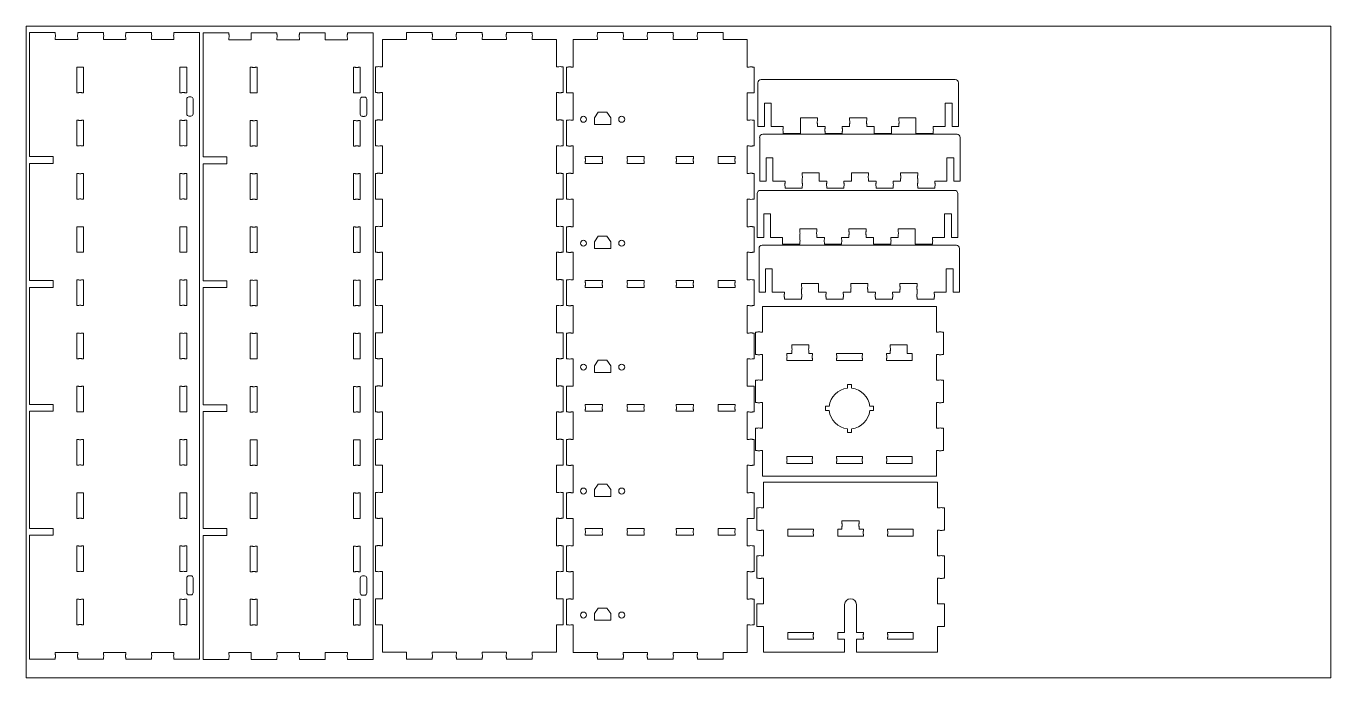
# Paper-space layout '1 Charger - V1' of a CAD drawing. Header units: inches. Extents: x 0 to 24, y 0 to 12.
# The model-space entities are those that its viewports show. They can reach past a viewport. Long polylines and large blocks are cut down to what shows.
import ezdxf

# ---------------------------------------------------------------- set-up
doc = ezdxf.new("R2010")
doc.units = ezdxf.units.IN
doc.header["$LTSCALE"] = 0.5
doc.header["$MEASUREMENT"] = 0
doc.layers.add('Visible', color=1, linetype='Continuous', lineweight=13)

msp = doc.modelspace()

# ---------------------------------------------------------------- linework, layer by layer
at = {"layer": 'Visible'}
for p, q in [((1.049, 11.879), (0.577, 11.879)), ((0.577, 9.597), (0.577, 11.879)), ((1.049, 11.849), (1.049, 11.879)), ((1.049, 11.753), (1.049, 11.79)), ((1.461, 11.849), (1.461, 11.879)), ((1.934, 11.879), (1.461, 11.879)), ((1.461, 11.753), (1.461, 11.79)), ((1.934, 11.849), (1.934, 11.879)), ((1.934, 11.753), (1.934, 11.79)), ((2.346, 11.849), (2.346, 11.879)), ((2.818, 11.879), (2.346, 11.879)), ((2.346, 11.753), (2.346, 11.79)), ((2.818, 11.849), (2.818, 11.879)), ((2.818, 11.753), (2.818, 11.79)), ((3.23, 11.849), (3.23, 11.879)), ((3.703, 11.879), (3.23, 11.879)), ((3.23, 11.753), (3.23, 11.79)), ((3.703, 0.345), (3.703, 11.879)), ((4.242, 11.875), (3.769, 11.875)), ((3.769, 9.593), (3.769, 11.875)), ((4.242, 11.845), (4.242, 11.875)), ((4.242, 11.749), (4.242, 11.786)), ((4.654, 11.845), (4.654, 11.875)), ((5.126, 11.875), (4.654, 11.875)), ((4.654, 11.749), (4.654, 11.786)), ((5.126, 11.845), (5.126, 11.875)), ((5.126, 11.749), (5.126, 11.786)), ((5.538, 11.845), (5.538, 11.875)), ((6.011, 11.875), (5.538, 11.875)), ((5.538, 11.749), (5.538, 11.786)), ((6.011, 11.845), (6.011, 11.875)), ((6.011, 11.749), (6.011, 11.786)), ((6.423, 11.845), (6.423, 11.875)), ((6.895, 11.875), (6.423, 11.875)), ((6.423, 11.749), (6.423, 11.786)), ((6.895, 0.341), (6.895, 11.875)), ((7.511, 11.851), (7.511, 11.881)), ((7.984, 11.881), (7.511, 11.881)), ((7.511, 11.755), (7.511, 11.792)), ((7.984, 11.851), (7.984, 11.881)), ((7.984, 11.755), (7.984, 11.792)), ((8.429, 11.851), (8.429, 11.881)), ((8.902, 11.881), (8.429, 11.881)), ((8.429, 11.755), (8.429, 11.792)), ((8.902, 11.851), (8.902, 11.881)), ((8.902, 11.755), (8.902, 11.792)), ((9.348, 11.851), (9.348, 11.881)), ((9.82, 11.881), (9.348, 11.881)), ((9.348, 11.755), (9.348, 11.792)), ((9.82, 11.851), (9.82, 11.881)), ((9.82, 11.755), (9.82, 11.792)), ((11.022, 11.849), (11.022, 11.879)), ((11.494, 11.879), (11.022, 11.879)), ((11.022, 11.753), (11.022, 11.79)), ((11.494, 11.849), (11.494, 11.879)), ((11.494, 11.753), (11.494, 11.79)), ((11.94, 11.849), (11.94, 11.879)), ((12.413, 11.879), (11.94, 11.879)), ((11.94, 11.753), (11.94, 11.79)), ((12.413, 11.849), (12.413, 11.879)), ((12.413, 11.753), (12.413, 11.79)), ((12.859, 11.849), (12.859, 11.879)), ((13.331, 11.879), (12.859, 11.879)), ((12.859, 11.753), (12.859, 11.79)), ((13.331, 11.849), (13.331, 11.879)), ((13.331, 11.753), (13.331, 11.79)), ((1.049, 11.753), (1.461, 11.753)), ((1.934, 11.753), (2.346, 11.753)), ((2.818, 11.753), (3.23, 11.753)), ((4.242, 11.749), (4.654, 11.749)), ((5.126, 11.749), (5.538, 11.749)), ((6.011, 11.749), (6.423, 11.749)), ((7.065, 11.248), (7.065, 11.755)), ((7.065, 11.755), (7.511, 11.755)), ((7.984, 11.755), (8.429, 11.755)), ((8.902, 11.755), (9.348, 11.755)), ((9.82, 11.755), (10.266, 11.755)), ((10.266, 11.248), (10.266, 11.755)), ((10.576, 11.246), (10.576, 11.753)), ((10.576, 11.753), (11.022, 11.753)), ((11.494, 11.753), (11.94, 11.753)), ((12.413, 11.753), (12.859, 11.753)), ((13.331, 11.753), (13.777, 11.753)), ((13.777, 11.246), (13.777, 11.753)), ((1.443, 11.246), (1.476, 11.246)), ((1.443, 10.773), (1.443, 11.246)), ((1.535, 11.246), (1.569, 11.246)), ((1.569, 10.773), (1.569, 11.246)), ((3.34, 11.246), (3.374, 11.246)), ((3.34, 10.773), (3.34, 11.246)), ((3.433, 11.246), (3.466, 11.246)), ((3.466, 10.773), (3.466, 11.246)), ((4.636, 11.241), (4.669, 11.241)), ((4.636, 10.769), (4.636, 11.241)), ((4.728, 11.241), (4.762, 11.241)), ((4.762, 10.769), (4.762, 11.241)), ((6.533, 11.241), (6.567, 11.241)), ((6.533, 10.769), (6.533, 11.241)), ((6.626, 11.241), (6.659, 11.241)), ((6.659, 10.769), (6.659, 11.241)), ((6.939, 11.248), (6.939, 10.775)), ((6.969, 11.248), (6.939, 11.248)), ((7.065, 11.248), (7.028, 11.248)), ((10.266, 11.248), (10.304, 11.248)), ((10.363, 11.248), (10.392, 11.248)), ((10.392, 11.248), (10.392, 10.775)), ((10.45, 11.246), (10.45, 10.773)), ((10.48, 11.246), (10.45, 11.246)), ((10.576, 11.246), (10.539, 11.246)), ((13.777, 11.246), (13.814, 11.246)), ((13.873, 11.246), (13.903, 11.246)), ((13.903, 11.246), (13.903, 10.773)), ((13.973, 10.957), (13.973, 10.15)), ((14.032, 11.016), (17.603, 11.016)), ((17.662, 10.957), (17.662, 10.15)), ((1.443, 10.773), (1.476, 10.773)), ((1.535, 10.773), (1.569, 10.773)), ((3.34, 10.773), (3.374, 10.773)), ((3.433, 10.773), (3.466, 10.773)), ((3.466, 10.382), (3.466, 10.658)), ((3.506, 10.697), (3.545, 10.697)), ((3.585, 10.382), (3.585, 10.658)), ((4.636, 10.769), (4.669, 10.769)), ((4.728, 10.769), (4.762, 10.769)), ((6.533, 10.769), (6.567, 10.769)), ((6.626, 10.769), (6.659, 10.769)), ((6.659, 10.378), (6.659, 10.653)), ((6.699, 10.693), (6.738, 10.693)), ((6.777, 10.378), (6.777, 10.653)), ((6.969, 10.775), (6.939, 10.775)), ((7.065, 10.775), (7.028, 10.775)), ((7.065, 10.268), (7.065, 10.775)), ((10.266, 10.775), (10.304, 10.775)), ((10.266, 10.268), (10.266, 10.775)), ((10.363, 10.775), (10.392, 10.775)), ((10.48, 10.773), (10.45, 10.773)), ((10.576, 10.773), (10.539, 10.773)), ((10.576, 10.266), (10.576, 10.773)), ((13.777, 10.773), (13.814, 10.773)), ((13.777, 10.266), (13.777, 10.773)), ((13.873, 10.773), (13.903, 10.773)), ((14.091, 10.583), (14.217, 10.583)), ((14.091, 10.15), (14.091, 10.583)), ((14.217, 10.15), (14.217, 10.583)), ((17.544, 10.583), (17.418, 10.583)), ((17.418, 10.15), (17.418, 10.583)), ((17.544, 10.15), (17.544, 10.583)), ((3.506, 10.343), (3.545, 10.343)), ((6.699, 10.338), (6.738, 10.338)), ((11.037, 10.413), (10.967, 10.311)), ((11.037, 10.413), (11.195, 10.413)), ((11.195, 10.413), (11.266, 10.311)), ((1.443, 10.266), (1.476, 10.266)), ((1.443, 9.794), (1.443, 10.266)), ((1.535, 10.266), (1.569, 10.266)), ((1.569, 9.794), (1.569, 10.266)), ((3.34, 10.266), (3.374, 10.266)), ((3.34, 9.794), (3.34, 10.266)), ((3.433, 10.266), (3.466, 10.266)), ((3.466, 9.794), (3.466, 10.266)), ((4.636, 10.262), (4.669, 10.262)), ((4.636, 9.79), (4.636, 10.262)), ((4.728, 10.262), (4.762, 10.262)), ((4.762, 9.79), (4.762, 10.262)), ((6.533, 10.262), (6.567, 10.262)), ((6.533, 9.79), (6.533, 10.262)), ((6.626, 10.262), (6.659, 10.262)), ((6.659, 9.79), (6.659, 10.262)), ((6.939, 10.268), (6.939, 9.796)), ((6.969, 10.268), (6.939, 10.268)), ((7.065, 10.268), (7.028, 10.268)), ((10.266, 10.268), (10.304, 10.268)), ((10.363, 10.268), (10.392, 10.268)), ((10.392, 10.268), (10.392, 9.796)), ((10.45, 10.266), (10.45, 9.794)), ((10.48, 10.266), (10.45, 10.266)), ((10.576, 10.266), (10.539, 10.266)), ((10.967, 10.311), (10.967, 10.187)), ((10.967, 10.187), (11.266, 10.187)), ((11.266, 10.311), (11.266, 10.187)), ((13.777, 10.266), (13.814, 10.266)), ((13.873, 10.266), (13.903, 10.266)), ((13.903, 10.266), (13.903, 9.794)), ((13.973, 10.15), (14.091, 10.15)), ((14.217, 10.15), (14.439, 10.15)), ((14.439, 10.15), (14.439, 10.117)), ((14.754, 10.308), (15.069, 10.308)), ((14.754, 10.308), (14.754, 10.259)), ((14.754, 10.199), (14.754, 10.117)), ((15.069, 10.308), (15.069, 10.259)), ((15.069, 10.199), (15.069, 10.15)), ((15.069, 10.15), (15.207, 10.15)), ((15.207, 10.15), (15.207, 10.117)), ((15.522, 10.15), (15.522, 10.117)), ((15.522, 10.15), (15.66, 10.15)), ((15.66, 10.308), (15.975, 10.308)), ((15.66, 10.308), (15.66, 10.259)), ((15.66, 10.199), (15.66, 10.15)), ((15.975, 10.308), (15.975, 10.259)), ((15.975, 10.199), (15.975, 10.15)), ((15.975, 10.15), (16.113, 10.15)), ((16.113, 10.15), (16.113, 10.117)), ((16.427, 10.15), (16.427, 10.117)), ((16.427, 10.15), (16.565, 10.15)), ((16.88, 10.308), (16.565, 10.308)), ((16.565, 10.308), (16.565, 10.259)), ((16.565, 10.199), (16.565, 10.15)), ((16.88, 10.308), (16.88, 10.259)), ((16.88, 10.199), (16.88, 10.117)), ((17.195, 10.15), (17.195, 10.117)), ((17.195, 10.15), (17.418, 10.15)), ((17.544, 10.15), (17.662, 10.15)), ((14.005, 9.949), (14.005, 9.142)), ((14.064, 10.008), (17.635, 10.008)), ((14.439, 10.058), (14.439, 10.024)), ((14.439, 10.024), (14.754, 10.024)), ((14.754, 10.058), (14.754, 10.024)), ((15.207, 10.058), (15.207, 10.024)), ((15.207, 10.024), (15.522, 10.024)), ((15.522, 10.058), (15.522, 10.024)), ((16.113, 10.058), (16.113, 10.024)), ((16.427, 10.024), (16.113, 10.024)), ((16.427, 10.058), (16.427, 10.024)), ((16.88, 10.058), (16.88, 10.024)), ((17.195, 10.024), (16.88, 10.024)), ((17.195, 10.058), (17.195, 10.024)), ((17.694, 9.949), (17.694, 9.142)), ((1.443, 9.794), (1.476, 9.794)), ((1.535, 9.794), (1.569, 9.794)), ((3.34, 9.794), (3.374, 9.794)), ((3.433, 9.794), (3.466, 9.794)), ((4.636, 9.79), (4.669, 9.79)), ((4.728, 9.79), (4.762, 9.79)), ((6.533, 9.79), (6.567, 9.79)), ((6.626, 9.79), (6.659, 9.79)), ((6.969, 9.796), (6.939, 9.796)), ((7.065, 9.796), (7.028, 9.796)), ((7.065, 9.289), (7.065, 9.796)), ((10.266, 9.796), (10.304, 9.796)), ((10.266, 9.289), (10.266, 9.796)), ((10.363, 9.796), (10.392, 9.796)), ((10.48, 9.794), (10.45, 9.794)), ((10.576, 9.794), (10.539, 9.794)), ((10.576, 9.287), (10.576, 9.794)), ((13.777, 9.794), (13.814, 9.794)), ((13.777, 9.287), (13.777, 9.794)), ((13.873, 9.794), (13.903, 9.794)), ((0.577, 9.597), (1.01, 9.597)), ((0.577, 7.316), (0.577, 9.471)), ((0.577, 9.471), (1.01, 9.471)), ((1.01, 9.597), (1.01, 9.471)), ((3.769, 9.593), (4.203, 9.593)), ((3.769, 7.312), (3.769, 9.467)), ((3.769, 9.467), (4.203, 9.467)), ((4.203, 9.593), (4.203, 9.467)), ((11.113, 9.597), (10.798, 9.597)), ((10.798, 9.597), (10.798, 9.564)), ((10.798, 9.505), (10.798, 9.471)), ((11.113, 9.471), (10.798, 9.471)), ((11.113, 9.597), (11.113, 9.564)), ((11.113, 9.505), (11.113, 9.471)), ((11.566, 9.597), (11.881, 9.597)), ((11.566, 9.564), (11.566, 9.597)), ((11.566, 9.471), (11.566, 9.505)), ((11.566, 9.471), (11.881, 9.471)), ((11.881, 9.564), (11.881, 9.597)), ((11.881, 9.471), (11.881, 9.505)), ((12.472, 9.597), (12.787, 9.597)), ((12.472, 9.597), (12.472, 9.564)), ((12.472, 9.505), (12.472, 9.471)), ((12.472, 9.471), (12.787, 9.471)), ((12.787, 9.597), (12.787, 9.564)), ((12.787, 9.505), (12.787, 9.471)), ((13.239, 9.597), (13.554, 9.597)), ((13.239, 9.564), (13.239, 9.597)), ((13.239, 9.471), (13.239, 9.505)), ((13.239, 9.471), (13.554, 9.471)), ((13.554, 9.564), (13.554, 9.597)), ((13.554, 9.471), (13.554, 9.505)), ((14.123, 9.575), (14.249, 9.575)), ((14.123, 9.142), (14.123, 9.575)), ((14.249, 9.142), (14.249, 9.575)), ((17.576, 9.575), (17.45, 9.575)), ((17.45, 9.142), (17.45, 9.575)), ((17.576, 9.142), (17.576, 9.575)), ((1.443, 9.287), (1.476, 9.287)), ((1.443, 8.814), (1.443, 9.287)), ((1.535, 9.287), (1.569, 9.287)), ((1.569, 8.814), (1.569, 9.287)), ((3.34, 9.287), (3.374, 9.287)), ((3.34, 8.814), (3.34, 9.287)), ((3.433, 9.287), (3.466, 9.287)), ((3.466, 8.814), (3.466, 9.287)), ((4.636, 9.283), (4.669, 9.283)), ((4.636, 8.81), (4.636, 9.283)), ((4.728, 9.283), (4.762, 9.283)), ((4.762, 8.81), (4.762, 9.283)), ((6.533, 9.283), (6.567, 9.283)), ((6.533, 8.81), (6.533, 9.283)), ((6.626, 9.283), (6.659, 9.283)), ((6.659, 8.81), (6.659, 9.283)), ((6.939, 9.289), (6.939, 8.816)), ((6.969, 9.289), (6.939, 9.289)), ((7.065, 9.289), (7.028, 9.289)), ((10.266, 9.289), (10.304, 9.289)), ((10.363, 9.289), (10.392, 9.289)), ((10.392, 9.289), (10.392, 8.816)), ((10.45, 9.287), (10.45, 8.814)), ((10.48, 9.287), (10.45, 9.287)), ((10.576, 9.287), (10.539, 9.287)), ((13.777, 9.287), (13.814, 9.287)), ((13.873, 9.287), (13.903, 9.287)), ((13.903, 9.287), (13.903, 8.814)), ((14.005, 9.142), (14.123, 9.142)), ((14.249, 9.142), (14.472, 9.142)), ((14.472, 9.142), (14.472, 9.109)), ((14.787, 9.3), (15.102, 9.3)), ((14.787, 9.3), (14.787, 9.25)), ((14.787, 9.191), (14.787, 9.109)), ((15.102, 9.3), (15.102, 9.25)), ((15.102, 9.191), (15.102, 9.142)), ((15.102, 9.142), (15.24, 9.142)), ((15.24, 9.142), (15.24, 9.109)), ((15.554, 9.142), (15.554, 9.109)), ((15.554, 9.142), (15.692, 9.142)), ((15.692, 9.3), (16.007, 9.3)), ((15.692, 9.3), (15.692, 9.25)), ((15.692, 9.191), (15.692, 9.142)), ((16.007, 9.3), (16.007, 9.25)), ((16.007, 9.191), (16.007, 9.142)), ((16.007, 9.142), (16.145, 9.142)), ((16.145, 9.142), (16.145, 9.109)), ((16.46, 9.142), (16.46, 9.109)), ((16.46, 9.142), (16.598, 9.142)), ((16.913, 9.3), (16.598, 9.3)), ((16.598, 9.3), (16.598, 9.25)), ((16.598, 9.191), (16.598, 9.142)), ((16.913, 9.3), (16.913, 9.25)), ((16.913, 9.191), (16.913, 9.109)), ((17.228, 9.142), (17.228, 9.109)), ((17.228, 9.142), (17.45, 9.142)), ((17.576, 9.142), (17.694, 9.142)), ((13.961, 8.916), (13.961, 8.109)), ((14.02, 8.975), (17.591, 8.975)), ((14.472, 9.05), (14.472, 9.016)), ((14.472, 9.016), (14.787, 9.016)), ((14.787, 9.05), (14.787, 9.016)), ((15.24, 9.05), (15.24, 9.016)), ((15.24, 9.016), (15.554, 9.016)), ((15.554, 9.05), (15.554, 9.016)), ((16.145, 9.05), (16.145, 9.016)), ((16.46, 9.016), (16.145, 9.016)), ((16.46, 9.05), (16.46, 9.016)), ((16.913, 9.05), (16.913, 9.016)), ((17.228, 9.016), (16.913, 9.016)), ((17.228, 9.05), (17.228, 9.016)), ((17.65, 8.916), (17.65, 8.109)), ((1.443, 8.814), (1.476, 8.814)), ((1.535, 8.814), (1.569, 8.814)), ((3.34, 8.814), (3.374, 8.814)), ((3.433, 8.814), (3.466, 8.814)), ((4.636, 8.81), (4.669, 8.81)), ((4.728, 8.81), (4.762, 8.81)), ((6.533, 8.81), (6.567, 8.81)), ((6.626, 8.81), (6.659, 8.81)), ((6.969, 8.816), (6.939, 8.816)), ((7.065, 8.816), (7.028, 8.816)), ((7.065, 8.309), (7.065, 8.816)), ((10.266, 8.816), (10.304, 8.816)), ((10.266, 8.309), (10.266, 8.816)), ((10.363, 8.816), (10.392, 8.816)), ((10.48, 8.814), (10.45, 8.814)), ((10.576, 8.814), (10.539, 8.814)), ((10.576, 8.307), (10.576, 8.814)), ((13.777, 8.814), (13.814, 8.814)), ((13.777, 8.307), (13.777, 8.814)), ((13.873, 8.814), (13.903, 8.814)), ((14.079, 8.542), (14.205, 8.542)), ((14.079, 8.109), (14.079, 8.542)), ((14.205, 8.109), (14.205, 8.542)), ((17.532, 8.542), (17.406, 8.542)), ((17.406, 8.109), (17.406, 8.542)), ((17.532, 8.109), (17.532, 8.542)), ((1.443, 8.307), (1.476, 8.307)), ((1.443, 7.835), (1.443, 8.307)), ((1.535, 8.307), (1.569, 8.307)), ((1.569, 7.835), (1.569, 8.307)), ((3.34, 8.307), (3.374, 8.307)), ((3.34, 7.835), (3.34, 8.307)), ((3.433, 8.307), (3.466, 8.307)), ((3.466, 7.835), (3.466, 8.307)), ((4.636, 8.303), (4.669, 8.303)), ((4.636, 7.831), (4.636, 8.303)), ((4.728, 8.303), (4.762, 8.303)), ((4.762, 7.831), (4.762, 8.303)), ((6.533, 8.303), (6.567, 8.303)), ((6.533, 7.831), (6.533, 8.303)), ((6.626, 8.303), (6.659, 8.303)), ((6.659, 7.831), (6.659, 8.303)), ((6.939, 8.309), (6.939, 7.837)), ((6.969, 8.309), (6.939, 8.309)), ((7.065, 8.309), (7.028, 8.309)), ((10.266, 8.309), (10.304, 8.309)), ((10.363, 8.309), (10.392, 8.309)), ((10.392, 8.309), (10.392, 7.837)), ((10.45, 8.307), (10.45, 7.835)), ((10.48, 8.307), (10.45, 8.307)), ((10.576, 8.307), (10.539, 8.307)), ((13.777, 8.307), (13.814, 8.307)), ((13.873, 8.307), (13.903, 8.307)), ((13.903, 8.307), (13.903, 7.835)), ((14.742, 8.267), (15.057, 8.267)), ((14.742, 8.267), (14.742, 8.217)), ((15.057, 8.267), (15.057, 8.217)), ((15.648, 8.267), (15.963, 8.267)), ((15.648, 8.267), (15.648, 8.217)), ((15.963, 8.267), (15.963, 8.217)), ((16.868, 8.267), (16.553, 8.267)), ((16.553, 8.267), (16.553, 8.217)), ((16.868, 8.267), (16.868, 8.217)), ((11.037, 8.132), (10.967, 8.029)), ((10.967, 8.029), (10.967, 7.905)), ((11.037, 8.132), (11.195, 8.132)), ((11.195, 8.132), (11.266, 8.029)), ((11.266, 8.029), (11.266, 7.905)), ((13.961, 8.109), (14.079, 8.109)), ((14.052, 7.967), (17.623, 7.967)), ((14.205, 8.109), (14.427, 8.109)), ((14.427, 8.109), (14.427, 8.076)), ((14.427, 8.017), (14.427, 7.983)), ((14.427, 7.983), (14.742, 7.983)), ((14.742, 8.158), (14.742, 8.076)), ((14.742, 8.017), (14.742, 7.983)), ((15.057, 8.158), (15.057, 8.109)), ((15.057, 8.109), (15.195, 8.109)), ((15.195, 8.109), (15.195, 8.076)), ((15.195, 8.017), (15.195, 7.983)), ((15.195, 7.983), (15.51, 7.983)), ((15.51, 8.109), (15.51, 8.076)), ((15.51, 8.109), (15.648, 8.109)), ((15.51, 8.017), (15.51, 7.983)), ((15.648, 8.158), (15.648, 8.109)), ((15.963, 8.158), (15.963, 8.109)), ((15.963, 8.109), (16.101, 8.109)), ((16.101, 8.109), (16.101, 8.076)), ((16.101, 8.017), (16.101, 7.983)), ((16.416, 7.983), (16.101, 7.983)), ((16.416, 8.109), (16.416, 8.076)), ((16.416, 8.109), (16.553, 8.109)), ((16.416, 8.017), (16.416, 7.983)), ((16.553, 8.158), (16.553, 8.109)), ((16.868, 8.158), (16.868, 8.076)), ((16.868, 8.017), (16.868, 7.983)), ((17.183, 7.983), (16.868, 7.983)), ((17.183, 8.109), (17.183, 8.076)), ((17.183, 8.109), (17.406, 8.109)), ((17.183, 8.017), (17.183, 7.983)), ((17.532, 8.109), (17.65, 8.109)), ((1.443, 7.835), (1.476, 7.835)), ((1.535, 7.835), (1.569, 7.835)), ((3.34, 7.835), (3.374, 7.835)), ((3.433, 7.835), (3.466, 7.835)), ((4.636, 7.831), (4.669, 7.831)), ((4.728, 7.831), (4.762, 7.831)), ((6.533, 7.831), (6.567, 7.831)), ((6.626, 7.831), (6.659, 7.831)), ((6.969, 7.837), (6.939, 7.837)), ((7.065, 7.837), (7.028, 7.837)), ((7.065, 7.33), (7.065, 7.837)), ((10.266, 7.837), (10.304, 7.837)), ((10.266, 7.33), (10.266, 7.837)), ((10.363, 7.837), (10.392, 7.837)), ((10.48, 7.835), (10.45, 7.835)), ((10.576, 7.835), (10.539, 7.835)), ((10.576, 7.328), (10.576, 7.835)), ((10.967, 7.905), (11.266, 7.905)), ((13.777, 7.835), (13.814, 7.835)), ((13.777, 7.328), (13.777, 7.835)), ((13.873, 7.835), (13.903, 7.835)), ((13.993, 7.908), (13.993, 7.101)), ((17.682, 7.908), (17.682, 7.101)), ((14.111, 7.534), (14.237, 7.534)), ((14.111, 7.101), (14.111, 7.534)), ((14.237, 7.101), (14.237, 7.534)), ((17.564, 7.534), (17.438, 7.534)), ((17.438, 7.101), (17.438, 7.534)), ((17.564, 7.101), (17.564, 7.534)), ((0.577, 7.316), (1.01, 7.316)), ((1.01, 7.316), (1.01, 7.19)), ((1.443, 7.328), (1.476, 7.328)), ((1.443, 6.855), (1.443, 7.328)), ((1.535, 7.328), (1.569, 7.328)), ((1.569, 6.855), (1.569, 7.328)), ((3.34, 7.328), (3.374, 7.328)), ((3.34, 6.855), (3.34, 7.328)), ((3.433, 7.328), (3.466, 7.328)), ((3.466, 6.855), (3.466, 7.328)), ((3.769, 7.312), (4.203, 7.312)), ((4.203, 7.312), (4.203, 7.186)), ((4.636, 7.324), (4.669, 7.324)), ((4.636, 6.851), (4.636, 7.324)), ((4.728, 7.324), (4.762, 7.324)), ((4.762, 6.851), (4.762, 7.324)), ((6.533, 7.324), (6.567, 7.324)), ((6.533, 6.851), (6.533, 7.324)), ((6.626, 7.324), (6.659, 7.324)), ((6.659, 6.851), (6.659, 7.324)), ((6.939, 7.33), (6.939, 6.857)), ((6.969, 7.33), (6.939, 7.33)), ((7.065, 7.33), (7.028, 7.33)), ((10.266, 7.33), (10.304, 7.33)), ((10.363, 7.33), (10.392, 7.33)), ((10.392, 7.33), (10.392, 6.857)), ((10.45, 7.328), (10.45, 6.855)), ((10.48, 7.328), (10.45, 7.328)), ((10.576, 7.328), (10.539, 7.328)), ((11.113, 7.316), (10.798, 7.316)), ((10.798, 7.316), (10.798, 7.282)), ((10.798, 7.223), (10.798, 7.19)), ((11.113, 7.316), (11.113, 7.282)), ((11.113, 7.223), (11.113, 7.19)), ((11.566, 7.316), (11.881, 7.316)), ((11.566, 7.282), (11.566, 7.316)), ((11.566, 7.19), (11.566, 7.223)), ((11.881, 7.282), (11.881, 7.316)), ((11.881, 7.19), (11.881, 7.223)), ((12.472, 7.316), (12.787, 7.316)), ((12.472, 7.316), (12.472, 7.282)), ((12.472, 7.223), (12.472, 7.19)), ((12.787, 7.316), (12.787, 7.282)), ((12.787, 7.223), (12.787, 7.19)), ((13.239, 7.316), (13.554, 7.316)), ((13.239, 7.282), (13.239, 7.316)), ((13.239, 7.19), (13.239, 7.223)), ((13.554, 7.282), (13.554, 7.316)), ((13.554, 7.19), (13.554, 7.223)), ((13.777, 7.328), (13.814, 7.328)), ((13.873, 7.328), (13.903, 7.328)), ((13.903, 7.328), (13.903, 6.855)), ((14.775, 7.259), (15.09, 7.259)), ((14.775, 7.259), (14.775, 7.209)), ((15.09, 7.259), (15.09, 7.209)), ((15.68, 7.259), (15.995, 7.259)), ((15.68, 7.259), (15.68, 7.209)), ((15.995, 7.259), (15.995, 7.209)), ((16.901, 7.259), (16.586, 7.259)), ((16.586, 7.259), (16.586, 7.209)), ((16.901, 7.259), (16.901, 7.209)), ((0.577, 5.034), (0.577, 7.19)), ((0.577, 7.19), (1.01, 7.19)), ((3.769, 5.03), (3.769, 7.186)), ((3.769, 7.186), (4.203, 7.186)), ((11.113, 7.19), (10.798, 7.19)), ((11.566, 7.19), (11.881, 7.19)), ((12.472, 7.19), (12.787, 7.19)), ((13.239, 7.19), (13.554, 7.19)), ((13.993, 7.101), (14.111, 7.101)), ((14.237, 7.101), (14.46, 7.101)), ((14.46, 7.101), (14.46, 7.068)), ((14.46, 7.009), (14.46, 6.975)), ((14.46, 6.975), (14.775, 6.975)), ((14.775, 7.15), (14.775, 7.068)), ((14.775, 7.009), (14.775, 6.975)), ((15.09, 7.15), (15.09, 7.101)), ((15.09, 7.101), (15.228, 7.101)), ((15.228, 7.101), (15.228, 7.068)), ((15.228, 7.009), (15.228, 6.975)), ((15.228, 6.975), (15.543, 6.975)), ((15.543, 7.101), (15.543, 7.068)), ((15.543, 7.101), (15.68, 7.101)), ((15.543, 7.009), (15.543, 6.975)), ((15.68, 7.15), (15.68, 7.101)), ((15.995, 7.15), (15.995, 7.101)), ((15.995, 7.101), (16.133, 7.101)), ((16.133, 7.101), (16.133, 7.068)), ((16.133, 7.009), (16.133, 6.975)), ((16.448, 6.975), (16.133, 6.975)), ((16.448, 7.101), (16.448, 7.068)), ((16.448, 7.101), (16.586, 7.101)), ((16.448, 7.009), (16.448, 6.975)), ((16.586, 7.15), (16.586, 7.101)), ((16.901, 7.15), (16.901, 7.068)), ((16.901, 7.009), (16.901, 6.975)), ((17.216, 6.975), (16.901, 6.975)), ((17.216, 7.101), (17.216, 7.068)), ((17.216, 7.101), (17.438, 7.101)), ((17.216, 7.009), (17.216, 6.975)), ((17.564, 7.101), (17.682, 7.101)), ((1.443, 6.855), (1.476, 6.855)), ((1.535, 6.855), (1.569, 6.855)), ((3.34, 6.855), (3.374, 6.855)), ((3.433, 6.855), (3.466, 6.855)), ((4.636, 6.851), (4.669, 6.851)), ((4.728, 6.851), (4.762, 6.851)), ((6.533, 6.851), (6.567, 6.851)), ((6.626, 6.851), (6.659, 6.851)), ((6.969, 6.857), (6.939, 6.857)), ((7.065, 6.857), (7.028, 6.857)), ((7.065, 6.35), (7.065, 6.857)), ((10.266, 6.857), (10.304, 6.857)), ((10.266, 6.35), (10.266, 6.857)), ((10.363, 6.857), (10.392, 6.857)), ((10.48, 6.855), (10.45, 6.855)), ((10.576, 6.855), (10.539, 6.855)), ((10.576, 6.348), (10.576, 6.855)), ((13.777, 6.855), (13.814, 6.855)), ((13.777, 6.348), (13.777, 6.855)), ((13.873, 6.855), (13.903, 6.855)), ((14.057, 6.838), (14.057, 6.366)), ((14.057, 6.838), (17.258, 6.838)), ((17.258, 6.838), (17.258, 6.366)), ((1.443, 6.348), (1.476, 6.348)), ((1.443, 5.876), (1.443, 6.348)), ((1.535, 6.348), (1.569, 6.348)), ((1.569, 5.876), (1.569, 6.348)), ((3.34, 6.348), (3.374, 6.348)), ((3.34, 5.876), (3.34, 6.348)), ((3.433, 6.348), (3.466, 6.348)), ((3.466, 5.876), (3.466, 6.348)), ((4.636, 6.344), (4.669, 6.344)), ((4.636, 5.872), (4.636, 6.344)), ((4.728, 6.344), (4.762, 6.344)), ((4.762, 5.872), (4.762, 6.344)), ((6.533, 6.344), (6.567, 6.344)), ((6.533, 5.872), (6.533, 6.344)), ((6.626, 6.344), (6.659, 6.344)), ((6.659, 5.872), (6.659, 6.344)), ((6.939, 6.35), (6.939, 5.878)), ((6.969, 6.35), (6.939, 6.35)), ((7.065, 6.35), (7.028, 6.35)), ((10.266, 6.35), (10.304, 6.35)), ((10.363, 6.35), (10.392, 6.35)), ((10.392, 6.35), (10.392, 5.878)), ((10.45, 6.348), (10.45, 5.876)), ((10.48, 6.348), (10.45, 6.348)), ((10.576, 6.348), (10.539, 6.348)), ((13.777, 6.348), (13.814, 6.348)), ((13.873, 6.348), (13.903, 6.348)), ((13.903, 6.348), (13.903, 5.876)), ((13.931, 5.954), (13.931, 6.366)), ((13.961, 6.366), (13.931, 6.366)), ((14.057, 6.366), (14.02, 6.366)), ((17.258, 6.366), (17.295, 6.366)), ((17.354, 6.366), (17.384, 6.366)), ((17.384, 5.954), (17.384, 6.366)), ((14.595, 6.129), (14.91, 6.129)), ((14.595, 6.08), (14.595, 6.129)), ((14.595, 5.972), (14.595, 6.021)), ((14.91, 6.08), (14.91, 6.129)), ((14.91, 5.972), (14.91, 6.021)), ((16.721, 6.129), (16.406, 6.129)), ((16.406, 6.08), (16.406, 6.129)), ((16.406, 5.972), (16.406, 6.021)), ((16.721, 6.08), (16.721, 6.129)), ((16.721, 5.972), (16.721, 6.021)), ((1.443, 5.876), (1.476, 5.876)), ((1.535, 5.876), (1.569, 5.876)), ((3.34, 5.876), (3.374, 5.876)), ((3.433, 5.876), (3.466, 5.876)), ((4.636, 5.872), (4.669, 5.872)), ((4.728, 5.872), (4.762, 5.872)), ((6.533, 5.872), (6.567, 5.872)), ((6.626, 5.872), (6.659, 5.872)), ((6.969, 5.878), (6.939, 5.878)), ((7.065, 5.878), (7.028, 5.878)), ((7.065, 5.371), (7.065, 5.878)), ((10.266, 5.878), (10.304, 5.878)), ((10.266, 5.371), (10.266, 5.878)), ((10.363, 5.878), (10.392, 5.878)), ((10.48, 5.876), (10.45, 5.876)), ((10.576, 5.876), (10.539, 5.876)), ((10.576, 5.369), (10.576, 5.876)), ((11.037, 5.85), (10.967, 5.748)), ((11.037, 5.85), (11.195, 5.85)), ((11.195, 5.85), (11.266, 5.748)), ((13.777, 5.876), (13.814, 5.876)), ((13.777, 5.369), (13.777, 5.876)), ((13.873, 5.876), (13.903, 5.876)), ((13.961, 5.954), (13.931, 5.954)), ((14.057, 5.954), (14.02, 5.954)), ((14.057, 5.954), (14.057, 5.481)), ((14.503, 5.972), (14.503, 5.939)), ((14.503, 5.972), (14.595, 5.972)), ((14.503, 5.879), (14.503, 5.846)), ((14.503, 5.846), (14.976, 5.846)), ((14.91, 5.972), (14.976, 5.972)), ((14.976, 5.972), (14.976, 5.939)), ((14.976, 5.879), (14.976, 5.846)), ((15.421, 5.972), (15.894, 5.972)), ((15.421, 5.972), (15.421, 5.939)), ((15.421, 5.879), (15.421, 5.846)), ((15.421, 5.846), (15.894, 5.846)), ((15.894, 5.972), (15.894, 5.939)), ((15.894, 5.879), (15.894, 5.846)), ((16.34, 5.972), (16.34, 5.939)), ((16.34, 5.972), (16.406, 5.972)), ((16.34, 5.879), (16.34, 5.846)), ((16.34, 5.846), (16.812, 5.846)), ((16.721, 5.972), (16.812, 5.972)), ((16.812, 5.972), (16.812, 5.939)), ((16.812, 5.879), (16.812, 5.846)), ((17.258, 5.954), (17.295, 5.954)), ((17.258, 5.954), (17.258, 5.481)), ((17.354, 5.954), (17.384, 5.954)), ((10.967, 5.748), (10.967, 5.624)), ((10.967, 5.624), (11.266, 5.624)), ((11.266, 5.748), (11.266, 5.624)), ((1.443, 5.369), (1.476, 5.369)), ((1.443, 4.896), (1.443, 5.369)), ((1.535, 5.369), (1.569, 5.369)), ((1.569, 4.896), (1.569, 5.369)), ((3.34, 5.369), (3.374, 5.369)), ((3.34, 4.896), (3.34, 5.369)), ((3.433, 5.369), (3.466, 5.369)), ((3.466, 4.896), (3.466, 5.369)), ((4.636, 5.365), (4.669, 5.365)), ((4.636, 4.892), (4.636, 5.365)), ((4.728, 5.365), (4.762, 5.365)), ((4.762, 4.892), (4.762, 5.365)), ((6.533, 5.365), (6.567, 5.365)), ((6.533, 4.892), (6.533, 5.365)), ((6.626, 5.365), (6.659, 5.365)), ((6.659, 4.892), (6.659, 5.365)), ((6.939, 5.371), (6.939, 4.898)), ((6.969, 5.371), (6.939, 5.371)), ((7.065, 5.371), (7.028, 5.371)), ((10.266, 5.371), (10.304, 5.371)), ((10.363, 5.371), (10.392, 5.371)), ((10.392, 5.371), (10.392, 4.898)), ((10.45, 5.369), (10.45, 4.896)), ((10.48, 5.369), (10.45, 5.369)), ((10.576, 5.369), (10.539, 5.369)), ((13.777, 5.369), (13.814, 5.369)), ((13.873, 5.369), (13.903, 5.369)), ((13.903, 5.369), (13.903, 4.896)), ((13.931, 5.069), (13.931, 5.481)), ((13.961, 5.481), (13.931, 5.481)), ((14.057, 5.481), (14.02, 5.481)), ((15.618, 5.403), (15.697, 5.403)), ((15.618, 5.403), (15.618, 5.332)), ((15.697, 5.403), (15.697, 5.332)), ((17.258, 5.481), (17.295, 5.481)), ((17.354, 5.481), (17.384, 5.481)), ((17.384, 5.069), (17.384, 5.481)), ((13.961, 5.069), (13.931, 5.069)), ((14.057, 5.069), (14.02, 5.069)), ((14.057, 5.069), (14.057, 4.597)), ((17.258, 5.069), (17.295, 5.069)), ((17.258, 5.069), (17.258, 4.597)), ((17.354, 5.069), (17.384, 5.069)), ((0.577, 5.034), (1.01, 5.034)), ((0.577, 2.753), (0.577, 4.908)), ((0.577, 4.908), (1.01, 4.908)), ((1.01, 5.034), (1.01, 4.908)), ((1.443, 4.896), (1.476, 4.896)), ((1.535, 4.896), (1.569, 4.896)), ((3.34, 4.896), (3.374, 4.896)), ((3.433, 4.896), (3.466, 4.896)), ((3.769, 5.03), (4.203, 5.03)), ((3.769, 2.749), (3.769, 4.904)), ((3.769, 4.904), (4.203, 4.904)), ((4.203, 5.03), (4.203, 4.904)), ((4.636, 4.892), (4.669, 4.892)), ((4.728, 4.892), (4.762, 4.892)), ((6.533, 4.892), (6.567, 4.892)), ((6.626, 4.892), (6.659, 4.892)), ((6.969, 4.898), (6.939, 4.898)), ((7.065, 4.898), (7.028, 4.898)), ((7.065, 4.391), (7.065, 4.898)), ((10.266, 4.898), (10.304, 4.898)), ((10.266, 4.391), (10.266, 4.898)), ((10.363, 4.898), (10.392, 4.898)), ((10.48, 4.896), (10.45, 4.896)), ((10.576, 4.896), (10.539, 4.896)), ((10.576, 4.389), (10.576, 4.896)), ((11.113, 5.034), (10.798, 5.034)), ((10.798, 5.034), (10.798, 5.001)), ((10.798, 4.942), (10.798, 4.908)), ((11.113, 4.908), (10.798, 4.908)), ((11.113, 5.034), (11.113, 5.001)), ((11.113, 4.942), (11.113, 4.908)), ((11.566, 5.034), (11.881, 5.034)), ((11.566, 5.001), (11.566, 5.034)), ((11.566, 4.908), (11.566, 4.942)), ((11.566, 4.908), (11.881, 4.908)), ((11.881, 5.001), (11.881, 5.034)), ((11.881, 4.908), (11.881, 4.942)), ((12.472, 5.034), (12.787, 5.034)), ((12.472, 5.034), (12.472, 5.001)), ((12.472, 4.942), (12.472, 4.908)), ((12.472, 4.908), (12.787, 4.908)), ((12.787, 5.034), (12.787, 5.001)), ((12.787, 4.942), (12.787, 4.908)), ((13.239, 5.034), (13.554, 5.034)), ((13.239, 5.001), (13.239, 5.034)), ((13.239, 4.908), (13.239, 4.942)), ((13.239, 4.908), (13.554, 4.908)), ((13.554, 5.001), (13.554, 5.034)), ((13.554, 4.908), (13.554, 4.942)), ((13.777, 4.896), (13.814, 4.896)), ((13.777, 4.389), (13.777, 4.896)), ((13.873, 4.896), (13.903, 4.896)), ((15.215, 5), (15.286, 5)), ((15.215, 5), (15.215, 4.921)), ((15.215, 4.921), (15.286, 4.921)), ((16.03, 5), (16.101, 5)), ((16.03, 4.921), (16.101, 4.921)), ((16.101, 5), (16.101, 4.921)), ((13.931, 4.185), (13.931, 4.597)), ((13.961, 4.597), (13.931, 4.597)), ((14.057, 4.597), (14.02, 4.597)), ((15.618, 4.588), (15.618, 4.517)), ((15.697, 4.588), (15.697, 4.517)), ((17.258, 4.597), (17.295, 4.597)), ((17.354, 4.597), (17.384, 4.597)), ((17.384, 4.185), (17.384, 4.597)), ((1.443, 4.389), (1.476, 4.389)), ((1.443, 3.917), (1.443, 4.389)), ((1.535, 4.389), (1.569, 4.389)), ((1.569, 3.917), (1.569, 4.389)), ((3.34, 4.389), (3.374, 4.389)), ((3.34, 3.917), (3.34, 4.389)), ((3.433, 4.389), (3.466, 4.389)), ((3.466, 3.917), (3.466, 4.389)), ((4.636, 4.385), (4.669, 4.385)), ((4.636, 3.913), (4.636, 4.385)), ((4.728, 4.385), (4.762, 4.385)), ((4.762, 3.913), (4.762, 4.385)), ((6.533, 4.385), (6.567, 4.385)), ((6.533, 3.913), (6.533, 4.385)), ((6.626, 4.385), (6.659, 4.385)), ((6.659, 3.913), (6.659, 4.385)), ((6.939, 4.391), (6.939, 3.919)), ((6.969, 4.391), (6.939, 4.391)), ((7.065, 4.391), (7.028, 4.391)), ((10.266, 4.391), (10.304, 4.391)), ((10.363, 4.391), (10.392, 4.391)), ((10.392, 4.391), (10.392, 3.919)), ((10.45, 4.389), (10.45, 3.917)), ((10.48, 4.389), (10.45, 4.389)), ((10.576, 4.389), (10.539, 4.389)), ((13.777, 4.389), (13.814, 4.389)), ((13.873, 4.389), (13.903, 4.389)), ((13.903, 4.389), (13.903, 3.917)), ((15.618, 4.517), (15.697, 4.517)), ((13.961, 4.185), (13.931, 4.185)), ((14.057, 4.185), (14.02, 4.185)), ((14.057, 4.185), (14.057, 3.712)), ((17.258, 4.185), (17.295, 4.185)), ((17.258, 4.185), (17.258, 3.712)), ((17.354, 4.185), (17.384, 4.185)), ((1.443, 3.917), (1.476, 3.917)), ((1.535, 3.917), (1.569, 3.917)), ((3.34, 3.917), (3.374, 3.917)), ((3.433, 3.917), (3.466, 3.917)), ((4.636, 3.913), (4.669, 3.913)), ((4.728, 3.913), (4.762, 3.913)), ((6.533, 3.913), (6.567, 3.913)), ((6.626, 3.913), (6.659, 3.913)), ((6.969, 3.919), (6.939, 3.919)), ((7.065, 3.919), (7.028, 3.919)), ((7.065, 3.412), (7.065, 3.919)), ((10.266, 3.919), (10.304, 3.919)), ((10.266, 3.412), (10.266, 3.919)), ((10.363, 3.919), (10.392, 3.919)), ((10.48, 3.917), (10.45, 3.917)), ((10.576, 3.917), (10.539, 3.917)), ((10.576, 3.41), (10.576, 3.917)), ((13.777, 3.917), (13.814, 3.917)), ((13.777, 3.41), (13.777, 3.917)), ((13.873, 3.917), (13.903, 3.917)), ((14.503, 4.074), (14.976, 4.074)), ((14.503, 4.074), (14.503, 4.041)), ((14.503, 3.982), (14.503, 3.948)), ((14.503, 3.948), (14.976, 3.948)), ((14.976, 4.074), (14.976, 4.041)), ((14.976, 3.982), (14.976, 3.948)), ((15.421, 4.074), (15.894, 4.074)), ((15.421, 4.074), (15.421, 4.041)), ((15.421, 3.982), (15.421, 3.948)), ((15.421, 3.948), (15.894, 3.948)), ((15.894, 4.074), (15.894, 4.041)), ((15.894, 3.982), (15.894, 3.948)), ((16.34, 4.074), (16.812, 4.074)), ((16.34, 4.074), (16.34, 4.041)), ((16.34, 3.982), (16.34, 3.948)), ((16.34, 3.948), (16.812, 3.948)), ((16.812, 4.074), (16.812, 4.041)), ((16.812, 3.982), (16.812, 3.948)), ((14.057, 3.712), (17.258, 3.712)), ((14.076, 3.603), (14.076, 3.13)), ((14.076, 3.603), (17.276, 3.603)), ((17.276, 3.603), (17.276, 3.13)), ((1.443, 3.41), (1.476, 3.41)), ((1.443, 2.937), (1.443, 3.41)), ((1.535, 3.41), (1.569, 3.41)), ((1.569, 2.937), (1.569, 3.41)), ((3.34, 3.41), (3.374, 3.41)), ((3.34, 2.937), (3.34, 3.41)), ((3.433, 3.41), (3.466, 3.41)), ((3.466, 2.937), (3.466, 3.41)), ((4.636, 3.406), (4.669, 3.406)), ((4.636, 2.933), (4.636, 3.406)), ((4.728, 3.406), (4.762, 3.406)), ((4.762, 2.933), (4.762, 3.406)), ((6.533, 3.406), (6.567, 3.406)), ((6.533, 2.933), (6.533, 3.406)), ((6.626, 3.406), (6.659, 3.406)), ((6.659, 2.933), (6.659, 3.406)), ((6.939, 3.412), (6.939, 2.939)), ((6.969, 3.412), (6.939, 3.412)), ((7.065, 3.412), (7.028, 3.412)), ((10.266, 3.412), (10.304, 3.412)), ((10.363, 3.412), (10.392, 3.412)), ((10.392, 3.412), (10.392, 2.939)), ((10.45, 3.41), (10.45, 2.937)), ((10.48, 3.41), (10.45, 3.41)), ((10.576, 3.41), (10.539, 3.41)), ((11.037, 3.569), (10.967, 3.466)), ((10.967, 3.466), (10.967, 3.342)), ((11.037, 3.569), (11.195, 3.569)), ((11.195, 3.569), (11.266, 3.466)), ((11.266, 3.466), (11.266, 3.342)), ((13.777, 3.41), (13.814, 3.41)), ((13.873, 3.41), (13.903, 3.41)), ((13.903, 3.41), (13.903, 2.937)), ((10.967, 3.342), (11.266, 3.342)), ((13.95, 2.718), (13.95, 3.13)), ((13.979, 3.13), (13.95, 3.13)), ((14.076, 3.13), (14.038, 3.13)), ((17.276, 3.13), (17.314, 3.13)), ((17.373, 3.13), (17.402, 3.13)), ((17.402, 2.718), (17.402, 3.13)), ((1.443, 2.937), (1.476, 2.937)), ((1.535, 2.937), (1.569, 2.937)), ((3.34, 2.937), (3.374, 2.937)), ((3.433, 2.937), (3.466, 2.937)), ((4.636, 2.933), (4.669, 2.933)), ((4.728, 2.933), (4.762, 2.933)), ((6.533, 2.933), (6.567, 2.933)), ((6.626, 2.933), (6.659, 2.933)), ((6.969, 2.939), (6.939, 2.939)), ((7.065, 2.939), (7.028, 2.939)), ((7.065, 2.432), (7.065, 2.939)), ((10.266, 2.939), (10.304, 2.939)), ((10.266, 2.432), (10.266, 2.939)), ((10.363, 2.939), (10.392, 2.939)), ((10.48, 2.937), (10.45, 2.937)), ((10.576, 2.937), (10.539, 2.937)), ((10.576, 2.43), (10.576, 2.937)), ((13.777, 2.937), (13.814, 2.937)), ((13.777, 2.43), (13.777, 2.937)), ((13.873, 2.937), (13.903, 2.937)), ((15.519, 2.894), (15.834, 2.894)), ((15.519, 2.845), (15.519, 2.894)), ((15.834, 2.845), (15.834, 2.894)), ((0.577, 2.753), (1.01, 2.753)), ((1.01, 2.753), (1.01, 2.627)), ((3.769, 2.749), (4.203, 2.749)), ((4.203, 2.749), (4.203, 2.623)), ((11.113, 2.753), (10.798, 2.753)), ((10.798, 2.753), (10.798, 2.719)), ((10.798, 2.66), (10.798, 2.627)), ((11.113, 2.753), (11.113, 2.719)), ((11.113, 2.66), (11.113, 2.627)), ((11.566, 2.753), (11.881, 2.753)), ((11.566, 2.719), (11.566, 2.753)), ((11.566, 2.627), (11.566, 2.66)), ((11.881, 2.719), (11.881, 2.753)), ((11.881, 2.627), (11.881, 2.66)), ((12.472, 2.753), (12.787, 2.753)), ((12.472, 2.753), (12.472, 2.719)), ((12.472, 2.66), (12.472, 2.627)), ((12.787, 2.753), (12.787, 2.719)), ((12.787, 2.66), (12.787, 2.627)), ((13.239, 2.753), (13.554, 2.753)), ((13.239, 2.719), (13.239, 2.753)), ((13.239, 2.627), (13.239, 2.66)), ((13.554, 2.719), (13.554, 2.753)), ((13.554, 2.627), (13.554, 2.66)), ((13.979, 2.718), (13.95, 2.718)), ((14.076, 2.718), (14.038, 2.718)), ((14.076, 2.718), (14.076, 2.246)), ((14.521, 2.737), (14.994, 2.737)), ((14.521, 2.737), (14.521, 2.703)), ((14.521, 2.644), (14.521, 2.611)), ((14.994, 2.737), (14.994, 2.703)), ((14.994, 2.644), (14.994, 2.611)), ((15.44, 2.737), (15.44, 2.703)), ((15.44, 2.737), (15.519, 2.737)), ((15.44, 2.644), (15.44, 2.611)), ((15.519, 2.737), (15.519, 2.786)), ((15.834, 2.737), (15.834, 2.786)), ((15.834, 2.737), (15.912, 2.737)), ((15.912, 2.737), (15.912, 2.703)), ((15.912, 2.644), (15.912, 2.611)), ((16.358, 2.737), (16.831, 2.737)), ((16.358, 2.737), (16.358, 2.703)), ((16.358, 2.644), (16.358, 2.611)), ((16.831, 2.737), (16.831, 2.703)), ((16.831, 2.644), (16.831, 2.611)), ((17.276, 2.718), (17.314, 2.718)), ((17.276, 2.718), (17.276, 2.246)), ((17.373, 2.718), (17.402, 2.718)), ((0.577, 0.345), (0.577, 2.627)), ((0.577, 2.627), (1.01, 2.627)), ((1.443, 2.43), (1.476, 2.43)), ((1.443, 1.958), (1.443, 2.43)), ((1.535, 2.43), (1.569, 2.43)), ((1.569, 1.958), (1.569, 2.43)), ((3.34, 2.43), (3.374, 2.43)), ((3.34, 1.958), (3.34, 2.43)), ((3.433, 2.43), (3.466, 2.43)), ((3.466, 1.958), (3.466, 2.43)), ((3.769, 0.341), (3.769, 2.623)), ((3.769, 2.623), (4.203, 2.623)), ((4.636, 2.426), (4.669, 2.426)), ((4.636, 1.954), (4.636, 2.426)), ((4.728, 2.426), (4.762, 2.426)), ((4.762, 1.954), (4.762, 2.426)), ((6.533, 2.426), (6.567, 2.426)), ((6.533, 1.954), (6.533, 2.426)), ((6.626, 2.426), (6.659, 2.426)), ((6.659, 1.954), (6.659, 2.426)), ((6.939, 2.432), (6.939, 1.96)), ((6.969, 2.432), (6.939, 2.432)), ((7.065, 2.432), (7.028, 2.432)), ((10.266, 2.432), (10.304, 2.432)), ((10.363, 2.432), (10.392, 2.432)), ((10.392, 2.432), (10.392, 1.96)), ((10.45, 2.43), (10.45, 1.958)), ((10.48, 2.43), (10.45, 2.43)), ((10.576, 2.43), (10.539, 2.43)), ((11.113, 2.627), (10.798, 2.627)), ((11.566, 2.627), (11.881, 2.627)), ((12.472, 2.627), (12.787, 2.627)), ((13.239, 2.627), (13.554, 2.627)), ((13.777, 2.43), (13.814, 2.43)), ((13.873, 2.43), (13.903, 2.43)), ((13.903, 2.43), (13.903, 1.958)), ((14.521, 2.611), (14.994, 2.611)), ((15.44, 2.611), (15.912, 2.611)), ((16.358, 2.611), (16.831, 2.611)), ((13.95, 1.834), (13.95, 2.246)), ((13.979, 2.246), (13.95, 2.246)), ((14.076, 2.246), (14.038, 2.246)), ((17.276, 2.246), (17.314, 2.246)), ((17.373, 2.246), (17.402, 2.246)), ((17.402, 1.834), (17.402, 2.246)), ((1.443, 1.958), (1.476, 1.958)), ((1.535, 1.958), (1.569, 1.958)), ((3.34, 1.958), (3.374, 1.958)), ((3.433, 1.958), (3.466, 1.958)), ((4.636, 1.954), (4.669, 1.954)), ((4.728, 1.954), (4.762, 1.954)), ((6.533, 1.954), (6.567, 1.954)), ((6.626, 1.954), (6.659, 1.954)), ((6.969, 1.96), (6.939, 1.96)), ((7.065, 1.96), (7.028, 1.96)), ((7.065, 1.453), (7.065, 1.96)), ((10.266, 1.96), (10.304, 1.96)), ((10.266, 1.453), (10.266, 1.96)), ((10.363, 1.96), (10.392, 1.96)), ((10.48, 1.958), (10.45, 1.958)), ((10.576, 1.958), (10.539, 1.958)), ((10.576, 1.451), (10.576, 1.958)), ((13.777, 1.958), (13.814, 1.958)), ((13.777, 1.451), (13.777, 1.958)), ((13.873, 1.958), (13.903, 1.958)), ((3.466, 1.842), (3.466, 1.567)), ((3.506, 1.882), (3.545, 1.882)), ((3.585, 1.842), (3.585, 1.567)), ((6.659, 1.838), (6.659, 1.562)), ((6.699, 1.877), (6.738, 1.877)), ((6.777, 1.838), (6.777, 1.562)), ((13.979, 1.834), (13.95, 1.834)), ((14.076, 1.834), (14.038, 1.834)), ((14.076, 1.834), (14.076, 1.361)), ((17.276, 1.834), (17.314, 1.834)), ((17.276, 1.834), (17.276, 1.361)), ((17.373, 1.834), (17.402, 1.834)), ((1.443, 1.451), (1.476, 1.451)), ((1.443, 0.978), (1.443, 1.451)), ((1.535, 1.451), (1.569, 1.451)), ((1.569, 0.978), (1.569, 1.451)), ((3.34, 1.451), (3.374, 1.451)), ((3.34, 0.978), (3.34, 1.451)), ((3.433, 1.451), (3.466, 1.451)), ((3.466, 0.978), (3.466, 1.451)), ((3.506, 1.527), (3.545, 1.527)), ((4.636, 1.447), (4.669, 1.447)), ((4.636, 0.974), (4.636, 1.447)), ((4.728, 1.447), (4.762, 1.447)), ((4.762, 0.974), (4.762, 1.447)), ((6.533, 1.447), (6.567, 1.447)), ((6.533, 0.974), (6.533, 1.447)), ((6.626, 1.447), (6.659, 1.447)), ((6.659, 0.974), (6.659, 1.447)), ((6.699, 1.523), (6.738, 1.523)), ((6.939, 1.453), (6.939, 0.98)), ((6.969, 1.453), (6.939, 1.453)), ((7.065, 1.453), (7.028, 1.453)), ((10.266, 1.453), (10.304, 1.453)), ((10.363, 1.453), (10.392, 1.453)), ((10.392, 1.453), (10.392, 0.98)), ((10.45, 1.451), (10.45, 0.978)), ((10.48, 1.451), (10.45, 1.451)), ((10.576, 1.451), (10.539, 1.451)), ((13.777, 1.451), (13.814, 1.451)), ((13.873, 1.451), (13.903, 1.451)), ((13.903, 1.451), (13.903, 0.978)), ((11.037, 1.287), (10.967, 1.185)), ((11.037, 1.287), (11.195, 1.287)), ((11.195, 1.287), (11.266, 1.185)), ((13.95, 0.949), (13.95, 1.361)), ((13.979, 1.361), (13.95, 1.361)), ((14.076, 1.361), (14.038, 1.361)), ((15.568, 1.351), (15.568, 0.839)), ((15.784, 1.351), (15.784, 0.839)), ((17.276, 1.361), (17.314, 1.361)), ((17.373, 1.361), (17.402, 1.361)), ((17.402, 0.949), (17.402, 1.361)), ((1.443, 0.978), (1.476, 0.978)), ((1.535, 0.978), (1.569, 0.978)), ((3.34, 0.978), (3.374, 0.978)), ((3.433, 0.978), (3.466, 0.978)), ((4.636, 0.974), (4.669, 0.974)), ((4.728, 0.974), (4.762, 0.974)), ((6.533, 0.974), (6.567, 0.974)), ((6.626, 0.974), (6.659, 0.974)), ((6.969, 0.98), (6.939, 0.98)), ((7.065, 0.98), (7.028, 0.98)), ((7.065, 0.473), (7.065, 0.98)), ((10.266, 0.98), (10.304, 0.98)), ((10.266, 0.473), (10.266, 0.98)), ((10.363, 0.98), (10.392, 0.98)), ((10.48, 0.978), (10.45, 0.978)), ((10.576, 0.978), (10.539, 0.978)), ((10.576, 0.471), (10.576, 0.978)), ((10.967, 1.185), (10.967, 1.061)), ((10.967, 1.061), (11.266, 1.061)), ((11.266, 1.185), (11.266, 1.061)), ((13.777, 0.978), (13.814, 0.978)), ((13.777, 0.471), (13.777, 0.978)), ((13.873, 0.978), (13.903, 0.978)), ((13.979, 0.949), (13.95, 0.949)), ((14.076, 0.949), (14.038, 0.949)), ((14.076, 0.949), (14.076, 0.477)), ((14.521, 0.839), (14.994, 0.839)), ((14.521, 0.839), (14.521, 0.805)), ((14.521, 0.746), (14.521, 0.713)), ((14.994, 0.839), (14.994, 0.805)), ((14.994, 0.746), (14.994, 0.713)), ((15.44, 0.839), (15.568, 0.839)), ((15.44, 0.839), (15.44, 0.805)), ((15.44, 0.746), (15.44, 0.713)), ((15.784, 0.839), (15.912, 0.839)), ((15.912, 0.839), (15.912, 0.805)), ((15.912, 0.746), (15.912, 0.713)), ((16.358, 0.839), (16.831, 0.839)), ((16.358, 0.839), (16.358, 0.805)), ((16.358, 0.746), (16.358, 0.713)), ((16.831, 0.839), (16.831, 0.805)), ((16.831, 0.746), (16.831, 0.713)), ((17.276, 0.949), (17.314, 0.949)), ((17.276, 0.949), (17.276, 0.477)), ((17.373, 0.949), (17.402, 0.949)), ((14.521, 0.713), (14.994, 0.713)), ((15.44, 0.713), (15.568, 0.713)), ((15.568, 0.713), (15.568, 0.477)), ((15.784, 0.713), (15.784, 0.477)), ((15.784, 0.713), (15.912, 0.713)), ((16.358, 0.713), (16.831, 0.713)), ((1.049, 0.345), (0.577, 0.345)), ((1.049, 0.471), (1.461, 0.471)), ((1.049, 0.471), (1.049, 0.434)), ((1.049, 0.375), (1.049, 0.345)), ((1.461, 0.471), (1.461, 0.434)), ((1.461, 0.375), (1.461, 0.345)), ((1.934, 0.345), (1.461, 0.345)), ((1.934, 0.471), (2.346, 0.471)), ((1.934, 0.471), (1.934, 0.434)), ((1.934, 0.375), (1.934, 0.345)), ((2.346, 0.471), (2.346, 0.434)), ((2.346, 0.375), (2.346, 0.345)), ((2.818, 0.345), (2.346, 0.345)), ((2.818, 0.471), (3.23, 0.471)), ((2.818, 0.471), (2.818, 0.434)), ((2.818, 0.375), (2.818, 0.345)), ((3.23, 0.471), (3.23, 0.434)), ((3.23, 0.375), (3.23, 0.345)), ((3.703, 0.345), (3.23, 0.345)), ((4.242, 0.341), (3.769, 0.341)), ((4.242, 0.467), (4.654, 0.467)), ((4.242, 0.467), (4.242, 0.43)), ((4.242, 0.371), (4.242, 0.341)), ((4.654, 0.467), (4.654, 0.43)), ((4.654, 0.371), (4.654, 0.341)), ((5.126, 0.341), (4.654, 0.341)), ((5.126, 0.467), (5.538, 0.467)), ((5.126, 0.467), (5.126, 0.43)), ((5.126, 0.371), (5.126, 0.341)), ((5.538, 0.467), (5.538, 0.43)), ((5.538, 0.371), (5.538, 0.341)), ((6.011, 0.341), (5.538, 0.341)), ((6.011, 0.467), (6.423, 0.467)), ((6.011, 0.467), (6.011, 0.43)), ((6.011, 0.371), (6.011, 0.341)), ((6.423, 0.467), (6.423, 0.43)), ((6.423, 0.371), (6.423, 0.341)), ((6.895, 0.341), (6.423, 0.341)), ((7.065, 0.473), (7.511, 0.473)), ((7.511, 0.473), (7.511, 0.436)), ((7.511, 0.377), (7.511, 0.347)), ((7.984, 0.347), (7.511, 0.347)), ((7.984, 0.473), (7.984, 0.436)), ((7.984, 0.473), (8.429, 0.473)), ((7.984, 0.377), (7.984, 0.347)), ((8.429, 0.473), (8.429, 0.436)), ((8.429, 0.377), (8.429, 0.347)), ((8.902, 0.347), (8.429, 0.347)), ((8.902, 0.473), (8.902, 0.436)), ((8.902, 0.473), (9.348, 0.473)), ((8.902, 0.377), (8.902, 0.347)), ((9.348, 0.473), (9.348, 0.436)), ((9.348, 0.377), (9.348, 0.347)), ((9.82, 0.347), (9.348, 0.347)), ((9.82, 0.473), (9.82, 0.436)), ((9.82, 0.473), (10.266, 0.473)), ((9.82, 0.377), (9.82, 0.347)), ((10.576, 0.471), (11.022, 0.471)), ((11.022, 0.471), (11.022, 0.434)), ((11.022, 0.375), (11.022, 0.345)), ((11.494, 0.345), (11.022, 0.345)), ((11.494, 0.471), (11.94, 0.471)), ((11.494, 0.471), (11.494, 0.434)), ((11.494, 0.375), (11.494, 0.345)), ((11.94, 0.471), (11.94, 0.434)), ((11.94, 0.375), (11.94, 0.345)), ((12.413, 0.345), (11.94, 0.345)), ((12.413, 0.471), (12.859, 0.471)), ((12.413, 0.471), (12.413, 0.434)), ((12.413, 0.375), (12.413, 0.345)), ((12.859, 0.471), (12.859, 0.434)), ((12.859, 0.375), (12.859, 0.345)), ((13.331, 0.345), (12.859, 0.345)), ((13.331, 0.471), (13.777, 0.471)), ((13.331, 0.471), (13.331, 0.434)), ((13.331, 0.375), (13.331, 0.345)), ((14.076, 0.477), (15.568, 0.477)), ((15.784, 0.477), (17.276, 0.477))]:
    msp.add_line(p, q, dxfattribs=at)
for centre in [(10.764, 10.284), (11.468, 10.284), (10.764, 8.003), (11.468, 8.003), (10.764, 5.721), (11.468, 5.721), (10.764, 3.44), (11.468, 3.44), (10.764, 1.158), (11.468, 1.158)]:
    msp.add_circle(centre, 0.0551, dxfattribs=at)
for centre, radius, start, end in [((14.032, 10.957), 0.0591, 90, 180), ((17.603, 10.957), 0.0591, 0, 90), ((3.506, 10.658), 0.0394, 90, 180), ((3.545, 10.658), 0.0394, 0, 90), ((6.699, 10.653), 0.0394, 90, 180), ((6.738, 10.653), 0.0394, 0, 90), ((3.506, 10.382), 0.0394, 180, 270), ((3.545, 10.382), 0.0394, 270, 0), ((6.699, 10.378), 0.0394, 180, 270), ((6.738, 10.378), 0.0394, 270, 0), ((14.064, 9.949), 0.0591, 90, 180), ((17.635, 9.949), 0.0591, 0, 90), ((14.02, 8.916), 0.0591, 90, 180), ((17.591, 8.916), 0.0591, 0, 90), ((14.052, 7.908), 0.0591, 90, 180), ((17.623, 7.908), 0.0591, 0, 90), ((15.658, 4.96), 0.374, 96.0423, 173.9577), ((15.658, 4.96), 0.374, 6.0423, 83.9577), ((15.658, 4.96), 0.374, 186.0423, 263.9577), ((15.658, 4.96), 0.374, 276.0423, 353.9577), ((3.506, 1.842), 0.0394, 90, 180), ((3.545, 1.842), 0.0394, 0, 90), ((6.699, 1.838), 0.0394, 90, 180), ((6.738, 1.838), 0.0394, 0, 90), ((3.506, 1.567), 0.0394, 180, 270), ((3.545, 1.567), 0.0394, 270, 0), ((6.699, 1.562), 0.0394, 180, 270), ((6.738, 1.562), 0.0394, 270, 0), ((15.676, 1.351), 0.108, 0, 180)]:
    msp.add_arc(centre, radius, start, end, dxfattribs=at)
for centre, major_axis in [((1.049, 11.82), (0, 0.0295)), ((1.461, 11.82), (0, -0.0295)), ((1.934, 11.82), (0, 0.0295)), ((2.346, 11.82), (0, -0.0295)), ((2.818, 11.82), (0, 0.0295)), ((3.23, 11.82), (0, -0.0295)), ((4.242, 11.815), (0, 0.0295)), ((4.654, 11.815), (0, -0.0295)), ((5.126, 11.815), (0, 0.0295)), ((5.538, 11.815), (0, -0.0295)), ((6.011, 11.815), (0, 0.0295)), ((6.423, 11.815), (0, -0.0295)), ((7.511, 11.822), (0, -0.0295)), ((7.984, 11.822), (0, 0.0295)), ((8.429, 11.822), (0, -0.0295)), ((8.902, 11.822), (0, 0.0295)), ((9.348, 11.822), (0, -0.0295)), ((9.82, 11.822), (0, 0.0295)), ((11.022, 11.82), (0, -0.0295)), ((11.494, 11.82), (0, 0.0295)), ((11.94, 11.82), (0, -0.0295)), ((12.413, 11.82), (0, 0.0295)), ((12.859, 11.82), (0, -0.0295)), ((13.331, 11.82), (0, 0.0295)), ((6.998, 11.248), (-0.0295, 0)), ((10.333, 11.248), (-0.0295, 0)), ((10.509, 11.246), (-0.0295, 0)), ((13.844, 11.246), (-0.0295, 0)), ((6.998, 10.775), (0.0295, 0)), ((10.333, 10.775), (0.0295, 0)), ((10.509, 10.773), (0.0295, 0)), ((13.844, 10.773), (0.0295, 0)), ((6.998, 10.268), (-0.0295, 0)), ((10.333, 10.268), (-0.0295, 0)), ((10.509, 10.266), (-0.0295, 0)), ((13.844, 10.266), (-0.0295, 0)), ((6.998, 9.796), (0.0295, 0)), ((10.333, 9.796), (0.0295, 0)), ((10.509, 9.794), (0.0295, 0)), ((13.844, 9.794), (0.0295, 0)), ((10.798, 9.534), (0, 0.0295)), ((11.113, 9.534), (0, -0.0295)), ((11.566, 9.534), (0, 0.0295)), ((11.881, 9.534), (0, -0.0295)), ((12.472, 9.534), (0, 0.0295)), ((12.787, 9.534), (0, -0.0295)), ((13.239, 9.534), (0, 0.0295)), ((13.554, 9.534), (0, -0.0295)), ((6.998, 9.289), (-0.0295, 0)), ((10.333, 9.289), (-0.0295, 0)), ((10.509, 9.287), (-0.0295, 0)), ((13.844, 9.287), (-0.0295, 0)), ((6.998, 8.816), (0.0295, 0)), ((10.333, 8.816), (0.0295, 0)), ((10.509, 8.814), (0.0295, 0)), ((13.844, 8.814), (0.0295, 0)), ((6.998, 8.309), (-0.0295, 0)), ((10.333, 8.309), (-0.0295, 0)), ((10.509, 8.307), (-0.0295, 0)), ((13.844, 8.307), (-0.0295, 0)), ((6.998, 7.837), (0.0295, 0)), ((10.333, 7.837), (0.0295, 0)), ((10.509, 7.835), (0.0295, 0)), ((13.844, 7.835), (0.0295, 0)), ((6.998, 7.33), (-0.0295, 0)), ((10.333, 7.33), (-0.0295, 0)), ((10.509, 7.328), (-0.0295, 0)), ((10.798, 7.253), (0, 0.0295)), ((11.113, 7.253), (0, -0.0295)), ((11.566, 7.253), (0, 0.0295)), ((11.881, 7.253), (0, -0.0295)), ((12.472, 7.253), (0, 0.0295)), ((12.787, 7.253), (0, -0.0295)), ((13.239, 7.253), (0, 0.0295)), ((13.554, 7.253), (0, -0.0295)), ((13.844, 7.328), (-0.0295, 0)), ((6.998, 6.857), (0.0295, 0)), ((10.333, 6.857), (0.0295, 0)), ((10.509, 6.855), (0.0295, 0)), ((13.844, 6.855), (0.0295, 0)), ((6.998, 6.35), (-0.0295, 0)), ((10.333, 6.35), (-0.0295, 0)), ((10.509, 6.348), (-0.0295, 0)), ((13.844, 6.348), (-0.0295, 0)), ((13.99, 6.366), (-0.0295, 0)), ((17.325, 6.366), (-0.0295, 0)), ((14.595, 6.051), (0, 0.0295)), ((14.91, 6.051), (0, -0.0295)), ((16.406, 6.051), (0, 0.0295)), ((16.721, 6.051), (0, -0.0295)), ((6.998, 5.878), (0.0295, 0)), ((10.333, 5.878), (0.0295, 0)), ((10.509, 5.876), (0.0295, 0)), ((13.844, 5.876), (0.0295, 0)), ((13.99, 5.954), (0.0295, 0)), ((17.325, 5.954), (0.0295, 0)), ((6.998, 5.371), (-0.0295, 0)), ((10.333, 5.371), (-0.0295, 0)), ((10.509, 5.369), (-0.0295, 0)), ((13.844, 5.369), (-0.0295, 0)), ((13.99, 5.481), (-0.0295, 0)), ((17.325, 5.481), (-0.0295, 0)), ((13.99, 5.069), (0.0295, 0)), ((17.325, 5.069), (0.0295, 0)), ((6.998, 4.898), (0.0295, 0)), ((10.333, 4.898), (0.0295, 0)), ((10.509, 4.896), (0.0295, 0)), ((10.798, 4.971), (0, 0.0295)), ((11.113, 4.971), (0, -0.0295)), ((11.566, 4.971), (0, 0.0295)), ((11.881, 4.971), (0, -0.0295)), ((12.472, 4.971), (0, 0.0295)), ((12.787, 4.971), (0, -0.0295)), ((13.239, 4.971), (0, 0.0295)), ((13.554, 4.971), (0, -0.0295)), ((13.844, 4.896), (0.0295, 0)), ((13.99, 4.597), (-0.0295, 0)), ((17.325, 4.597), (-0.0295, 0)), ((6.998, 4.391), (-0.0295, 0)), ((10.333, 4.391), (-0.0295, 0)), ((10.509, 4.389), (-0.0295, 0)), ((13.844, 4.389), (-0.0295, 0)), ((13.99, 4.185), (0.0295, 0)), ((17.325, 4.185), (0.0295, 0)), ((6.998, 3.919), (0.0295, 0)), ((10.333, 3.919), (0.0295, 0)), ((10.509, 3.917), (0.0295, 0)), ((13.844, 3.917), (0.0295, 0)), ((6.998, 3.412), (-0.0295, 0)), ((10.333, 3.412), (-0.0295, 0)), ((10.509, 3.41), (-0.0295, 0)), ((13.844, 3.41), (-0.0295, 0)), ((14.009, 3.13), (-0.0295, 0)), ((17.343, 3.13), (-0.0295, 0)), ((6.998, 2.939), (0.0295, 0)), ((10.333, 2.939), (0.0295, 0)), ((10.509, 2.937), (0.0295, 0)), ((13.844, 2.937), (0.0295, 0)), ((10.798, 2.69), (0, 0.0295)), ((11.113, 2.69), (0, -0.0295)), ((11.566, 2.69), (0, 0.0295)), ((11.881, 2.69), (0, -0.0295)), ((12.472, 2.69), (0, 0.0295)), ((12.787, 2.69), (0, -0.0295)), ((13.239, 2.69), (0, 0.0295)), ((13.554, 2.69), (0, -0.0295)), ((14.009, 2.718), (0.0295, 0)), ((15.519, 2.815), (0, 0.0295)), ((15.834, 2.815), (0, -0.0295)), ((17.343, 2.718), (0.0295, 0)), ((6.998, 2.432), (-0.0295, 0)), ((10.333, 2.432), (-0.0295, 0)), ((10.509, 2.43), (-0.0295, 0)), ((13.844, 2.43), (-0.0295, 0)), ((14.009, 2.246), (-0.0295, 0)), ((17.343, 2.246), (-0.0295, 0)), ((6.998, 1.96), (0.0295, 0)), ((10.333, 1.96), (0.0295, 0)), ((10.509, 1.958), (0.0295, 0)), ((13.844, 1.958), (0.0295, 0)), ((14.009, 1.834), (0.0295, 0)), ((17.343, 1.834), (0.0295, 0)), ((6.998, 1.453), (-0.0295, 0)), ((10.333, 1.453), (-0.0295, 0)), ((10.509, 1.451), (-0.0295, 0)), ((13.844, 1.451), (-0.0295, 0)), ((14.009, 1.361), (-0.0295, 0)), ((17.343, 1.361), (-0.0295, 0)), ((6.998, 0.98), (0.0295, 0)), ((10.333, 0.98), (0.0295, 0)), ((10.509, 0.978), (0.0295, 0)), ((13.844, 0.978), (0.0295, 0)), ((14.009, 0.949), (0.0295, 0)), ((17.343, 0.949), (0.0295, 0)), ((1.049, 0.404), (0, 0.0295)), ((1.461, 0.404), (0, -0.0295)), ((1.934, 0.404), (0, 0.0295)), ((2.346, 0.404), (0, -0.0295)), ((2.818, 0.404), (0, 0.0295)), ((3.23, 0.404), (0, -0.0295)), ((4.242, 0.4), (0, 0.0295)), ((4.654, 0.4), (0, -0.0295)), ((5.126, 0.4), (0, 0.0295)), ((5.538, 0.4), (0, -0.0295)), ((6.011, 0.4), (0, 0.0295)), ((6.423, 0.4), (0, -0.0295)), ((7.511, 0.406), (0, -0.0295)), ((7.984, 0.406), (0, 0.0295)), ((8.429, 0.406), (0, -0.0295)), ((8.902, 0.406), (0, 0.0295)), ((9.348, 0.406), (0, -0.0295)), ((9.82, 0.406), (0, 0.0295)), ((11.022, 0.404), (0, -0.0295)), ((11.494, 0.404), (0, 0.0295)), ((11.94, 0.404), (0, -0.0295)), ((12.413, 0.404), (0, 0.0295)), ((12.859, 0.404), (0, -0.0295)), ((13.331, 0.404), (0, 0.0295))]:
    msp.add_ellipse(centre, major_axis=major_axis, ratio=0.166667, start_param=3.141593, end_param=6.283185, dxfattribs=at)
at = {"layer": 'Visible', "extrusion": (0, 0, -1)}
for centre, major_axis, start_param, end_param in [((1.506, 11.246), (0.0295, 0), 0, 3.141593), ((3.403, 11.246), (0.0295, 0), 0, 3.141593), ((4.699, 11.241), (0.0295, 0), 0, 3.141593), ((6.596, 11.241), (0.0295, 0), 0, 3.141593), ((1.506, 10.773), (-0.0295, 0), 0, 3.141593), ((3.403, 10.773), (-0.0295, 0), 0, 3.141593), ((4.699, 10.769), (-0.0295, 0), 0, 3.141593), ((6.596, 10.769), (-0.0295, 0), 0, 3.141593), ((1.506, 10.266), (0.0295, 0), 0, 3.141593), ((3.403, 10.266), (0.0295, 0), 0, 3.141593), ((4.699, 10.262), (0.0295, 0), 0, 3.141593), ((6.596, 10.262), (0.0295, 0), 0, 3.141593), ((14.439, 10.087), (0, 0.0295), 3.141593, 6.283185), ((14.754, 10.229), (0, 0.0295), 0, 3.141593), ((14.754, 10.087), (0, -0.0295), 3.141593, 6.283185), ((15.069, 10.229), (0, -0.0295), 0, 3.141593), ((15.207, 10.087), (0, 0.0295), 3.141593, 6.283185), ((15.522, 10.087), (0, -0.0295), 3.141593, 6.283185), ((15.66, 10.229), (0, 0.0295), 0, 3.141593), ((15.975, 10.229), (0, -0.0295), 0, 3.141593), ((16.113, 10.087), (0, 0.0295), 3.141593, 6.283185), ((16.427, 10.087), (0, -0.0295), 3.141593, 6.283185), ((16.565, 10.229), (0, 0.0295), 0, 3.141593), ((16.88, 10.229), (0, -0.0295), 0, 3.141593), ((16.88, 10.087), (0, 0.0295), 3.141593, 6.283185), ((17.195, 10.087), (0, -0.0295), 3.141593, 6.283185), ((1.506, 9.794), (-0.0295, 0), 0, 3.141593), ((3.403, 9.794), (-0.0295, 0), 0, 3.141593), ((4.699, 9.79), (-0.0295, 0), 0, 3.141593), ((6.596, 9.79), (-0.0295, 0), 0, 3.141593), ((1.506, 9.287), (0.0295, 0), 0, 3.141593), ((3.403, 9.287), (0.0295, 0), 0, 3.141593), ((4.699, 9.283), (0.0295, 0), 0, 3.141593), ((6.596, 9.283), (0.0295, 0), 0, 3.141593), ((14.787, 9.221), (0, 0.0295), 0, 3.141593), ((15.102, 9.221), (0, -0.0295), 0, 3.141593), ((15.692, 9.221), (0, 0.0295), 0, 3.141593), ((16.007, 9.221), (0, -0.0295), 0, 3.141593), ((16.598, 9.221), (0, 0.0295), 0, 3.141593), ((16.913, 9.221), (0, -0.0295), 0, 3.141593), ((14.472, 9.079), (0, 0.0295), 3.141593, 6.283185), ((14.787, 9.079), (0, -0.0295), 3.141593, 6.283185), ((15.24, 9.079), (0, 0.0295), 3.141593, 6.283185), ((15.554, 9.079), (0, -0.0295), 3.141593, 6.283185), ((16.145, 9.079), (0, 0.0295), 3.141593, 6.283185), ((16.46, 9.079), (0, -0.0295), 3.141593, 6.283185), ((16.913, 9.079), (0, 0.0295), 3.141593, 6.283185), ((17.228, 9.079), (0, -0.0295), 3.141593, 6.283185), ((1.506, 8.814), (-0.0295, 0), 0, 3.141593), ((3.403, 8.814), (-0.0295, 0), 0, 3.141593), ((4.699, 8.81), (-0.0295, 0), 0, 3.141593), ((6.596, 8.81), (-0.0295, 0), 0, 3.141593), ((1.506, 8.307), (0.0295, 0), 0, 3.141593), ((3.403, 8.307), (0.0295, 0), 0, 3.141593), ((4.699, 8.303), (0.0295, 0), 0, 3.141593), ((6.596, 8.303), (0.0295, 0), 0, 3.141593), ((14.742, 8.188), (0, 0.0295), 0, 3.141593), ((15.057, 8.188), (0, -0.0295), 0, 3.141593), ((15.648, 8.188), (0, 0.0295), 0, 3.141593), ((15.963, 8.188), (0, -0.0295), 0, 3.141593), ((16.553, 8.188), (0, 0.0295), 0, 3.141593), ((16.868, 8.188), (0, -0.0295), 0, 3.141593), ((14.427, 8.046), (0, 0.0295), 3.141593, 6.283185), ((14.742, 8.046), (0, -0.0295), 3.141593, 6.283185), ((15.195, 8.046), (0, 0.0295), 3.141593, 6.283185), ((15.51, 8.046), (0, -0.0295), 3.141593, 6.283185), ((16.101, 8.046), (0, 0.0295), 3.141593, 6.283185), ((16.416, 8.046), (0, -0.0295), 3.141593, 6.283185), ((16.868, 8.046), (0, 0.0295), 3.141593, 6.283185), ((17.183, 8.046), (0, -0.0295), 3.141593, 6.283185), ((1.506, 7.835), (-0.0295, 0), 0, 3.141593), ((3.403, 7.835), (-0.0295, 0), 0, 3.141593), ((4.699, 7.831), (-0.0295, 0), 0, 3.141593), ((6.596, 7.831), (-0.0295, 0), 0, 3.141593), ((1.506, 7.328), (0.0295, 0), 0, 3.141593), ((3.403, 7.328), (0.0295, 0), 0, 3.141593), ((4.699, 7.324), (0.0295, 0), 0, 3.141593), ((6.596, 7.324), (0.0295, 0), 0, 3.141593), ((14.775, 7.18), (0, 0.0295), 0, 3.141593), ((15.09, 7.18), (0, -0.0295), 0, 3.141593), ((15.68, 7.18), (0, 0.0295), 0, 3.141593), ((15.995, 7.18), (0, -0.0295), 0, 3.141593), ((16.586, 7.18), (0, 0.0295), 0, 3.141593), ((16.901, 7.18), (0, -0.0295), 0, 3.141593), ((14.46, 7.038), (0, 0.0295), 3.141593, 6.283185), ((14.775, 7.038), (0, -0.0295), 3.141593, 6.283185), ((15.228, 7.038), (0, 0.0295), 3.141593, 6.283185), ((15.543, 7.038), (0, -0.0295), 3.141593, 6.283185), ((16.133, 7.038), (0, 0.0295), 3.141593, 6.283185), ((16.448, 7.038), (0, -0.0295), 3.141593, 6.283185), ((16.901, 7.038), (0, 0.0295), 3.141593, 6.283185), ((17.216, 7.038), (0, -0.0295), 3.141593, 6.283185), ((1.506, 6.855), (-0.0295, 0), 0, 3.141593), ((3.403, 6.855), (-0.0295, 0), 0, 3.141593), ((4.699, 6.851), (-0.0295, 0), 0, 3.141593), ((6.596, 6.851), (-0.0295, 0), 0, 3.141593), ((1.506, 6.348), (0.0295, 0), 0, 3.141593), ((3.403, 6.348), (0.0295, 0), 0, 3.141593), ((4.699, 6.344), (0.0295, 0), 0, 3.141593), ((6.596, 6.344), (0.0295, 0), 0, 3.141593), ((1.506, 5.876), (-0.0295, 0), 0, 3.141593), ((3.403, 5.876), (-0.0295, 0), 0, 3.141593), ((4.699, 5.872), (-0.0295, 0), 0, 3.141593), ((6.596, 5.872), (-0.0295, 0), 0, 3.141593), ((14.503, 5.909), (0, 0.0295), 0, 3.141593), ((14.976, 5.909), (0, -0.0295), 0, 3.141593), ((15.421, 5.909), (0, 0.0295), 0, 3.141593), ((15.894, 5.909), (0, -0.0295), 0, 3.141593), ((16.34, 5.909), (0, 0.0295), 0, 3.141593), ((16.812, 5.909), (0, -0.0295), 0, 3.141593), ((1.506, 5.369), (0.0295, 0), 0, 3.141593), ((3.403, 5.369), (0.0295, 0), 0, 3.141593), ((4.699, 5.365), (0.0295, 0), 0, 3.141593), ((6.596, 5.365), (0.0295, 0), 0, 3.141593), ((1.506, 4.896), (-0.0295, 0), 0, 3.141593), ((3.403, 4.896), (-0.0295, 0), 0, 3.141593), ((4.699, 4.892), (-0.0295, 0), 0, 3.141593), ((6.596, 4.892), (-0.0295, 0), 0, 3.141593), ((1.506, 4.389), (0.0295, 0), 0, 3.141593), ((3.403, 4.389), (0.0295, 0), 0, 3.141593), ((4.699, 4.385), (0.0295, 0), 0, 3.141593), ((6.596, 4.385), (0.0295, 0), 0, 3.141593), ((1.506, 3.917), (-0.0295, 0), 0, 3.141593), ((3.403, 3.917), (-0.0295, 0), 0, 3.141593), ((4.699, 3.913), (-0.0295, 0), 0, 3.141593), ((6.596, 3.913), (-0.0295, 0), 0, 3.141593), ((14.503, 4.011), (0, 0.0295), 0, 3.141593), ((14.976, 4.011), (0, -0.0295), 0, 3.141593), ((15.421, 4.011), (0, 0.0295), 0, 3.141593), ((15.894, 4.011), (0, -0.0295), 0, 3.141593), ((16.34, 4.011), (0, 0.0295), 0, 3.141593), ((16.812, 4.011), (0, -0.0295), 0, 3.141593), ((1.506, 3.41), (0.0295, 0), 0, 3.141593), ((3.403, 3.41), (0.0295, 0), 0, 3.141593), ((4.699, 3.406), (0.0295, 0), 0, 3.141593), ((6.596, 3.406), (0.0295, 0), 0, 3.141593), ((1.506, 2.937), (-0.0295, 0), 0, 3.141593), ((3.403, 2.937), (-0.0295, 0), 0, 3.141593), ((4.699, 2.933), (-0.0295, 0), 0, 3.141593), ((6.596, 2.933), (-0.0295, 0), 0, 3.141593), ((14.521, 2.674), (0, 0.0295), 0, 3.141593), ((14.994, 2.674), (0, -0.0295), 0, 3.141593), ((15.44, 2.674), (0, 0.0295), 0, 3.141593), ((15.912, 2.674), (0, -0.0295), 0, 3.141593), ((16.358, 2.674), (0, 0.0295), 0, 3.141593), ((16.831, 2.674), (0, -0.0295), 0, 3.141593), ((1.506, 2.43), (0.0295, 0), 0, 3.141593), ((3.403, 2.43), (0.0295, 0), 0, 3.141593), ((4.699, 2.426), (0.0295, 0), 0, 3.141593), ((6.596, 2.426), (0.0295, 0), 0, 3.141593), ((1.506, 1.958), (-0.0295, 0), 0, 3.141593), ((3.403, 1.958), (-0.0295, 0), 0, 3.141593), ((4.699, 1.954), (-0.0295, 0), 0, 3.141593), ((6.596, 1.954), (-0.0295, 0), 0, 3.141593), ((1.506, 1.451), (0.0295, 0), 0, 3.141593), ((3.403, 1.451), (0.0295, 0), 0, 3.141593), ((4.699, 1.447), (0.0295, 0), 0, 3.141593), ((6.596, 1.447), (0.0295, 0), 0, 3.141593), ((1.506, 0.978), (-0.0295, 0), 0, 3.141593), ((3.403, 0.978), (-0.0295, 0), 0, 3.141593), ((4.699, 0.974), (-0.0295, 0), 0, 3.141593), ((6.596, 0.974), (-0.0295, 0), 0, 3.141593), ((14.521, 0.776), (0, 0.0295), 0, 3.141593), ((14.994, 0.776), (0, -0.0295), 0, 3.141593), ((15.44, 0.776), (0, 0.0295), 0, 3.141593), ((15.912, 0.776), (0, -0.0295), 0, 3.141593), ((16.358, 0.776), (0, 0.0295), 0, 3.141593), ((16.831, 0.776), (0, -0.0295), 0, 3.141593)]:
    msp.add_ellipse(centre, major_axis=major_axis, ratio=0.166667, start_param=start_param, end_param=end_param, dxfattribs=at)

psp = doc.layouts.new('1 Charger - V1')

# ---------------------------------------------------------------- viewports
at = {"layer": '0', "view_target_point": (12.512, 6)}
psp.add_viewport(center=(12, 6), size=(24, 12), view_center_point=(0, 0), view_height=12, dxfattribs=at)

doc.saveas('drawing.dxf')
